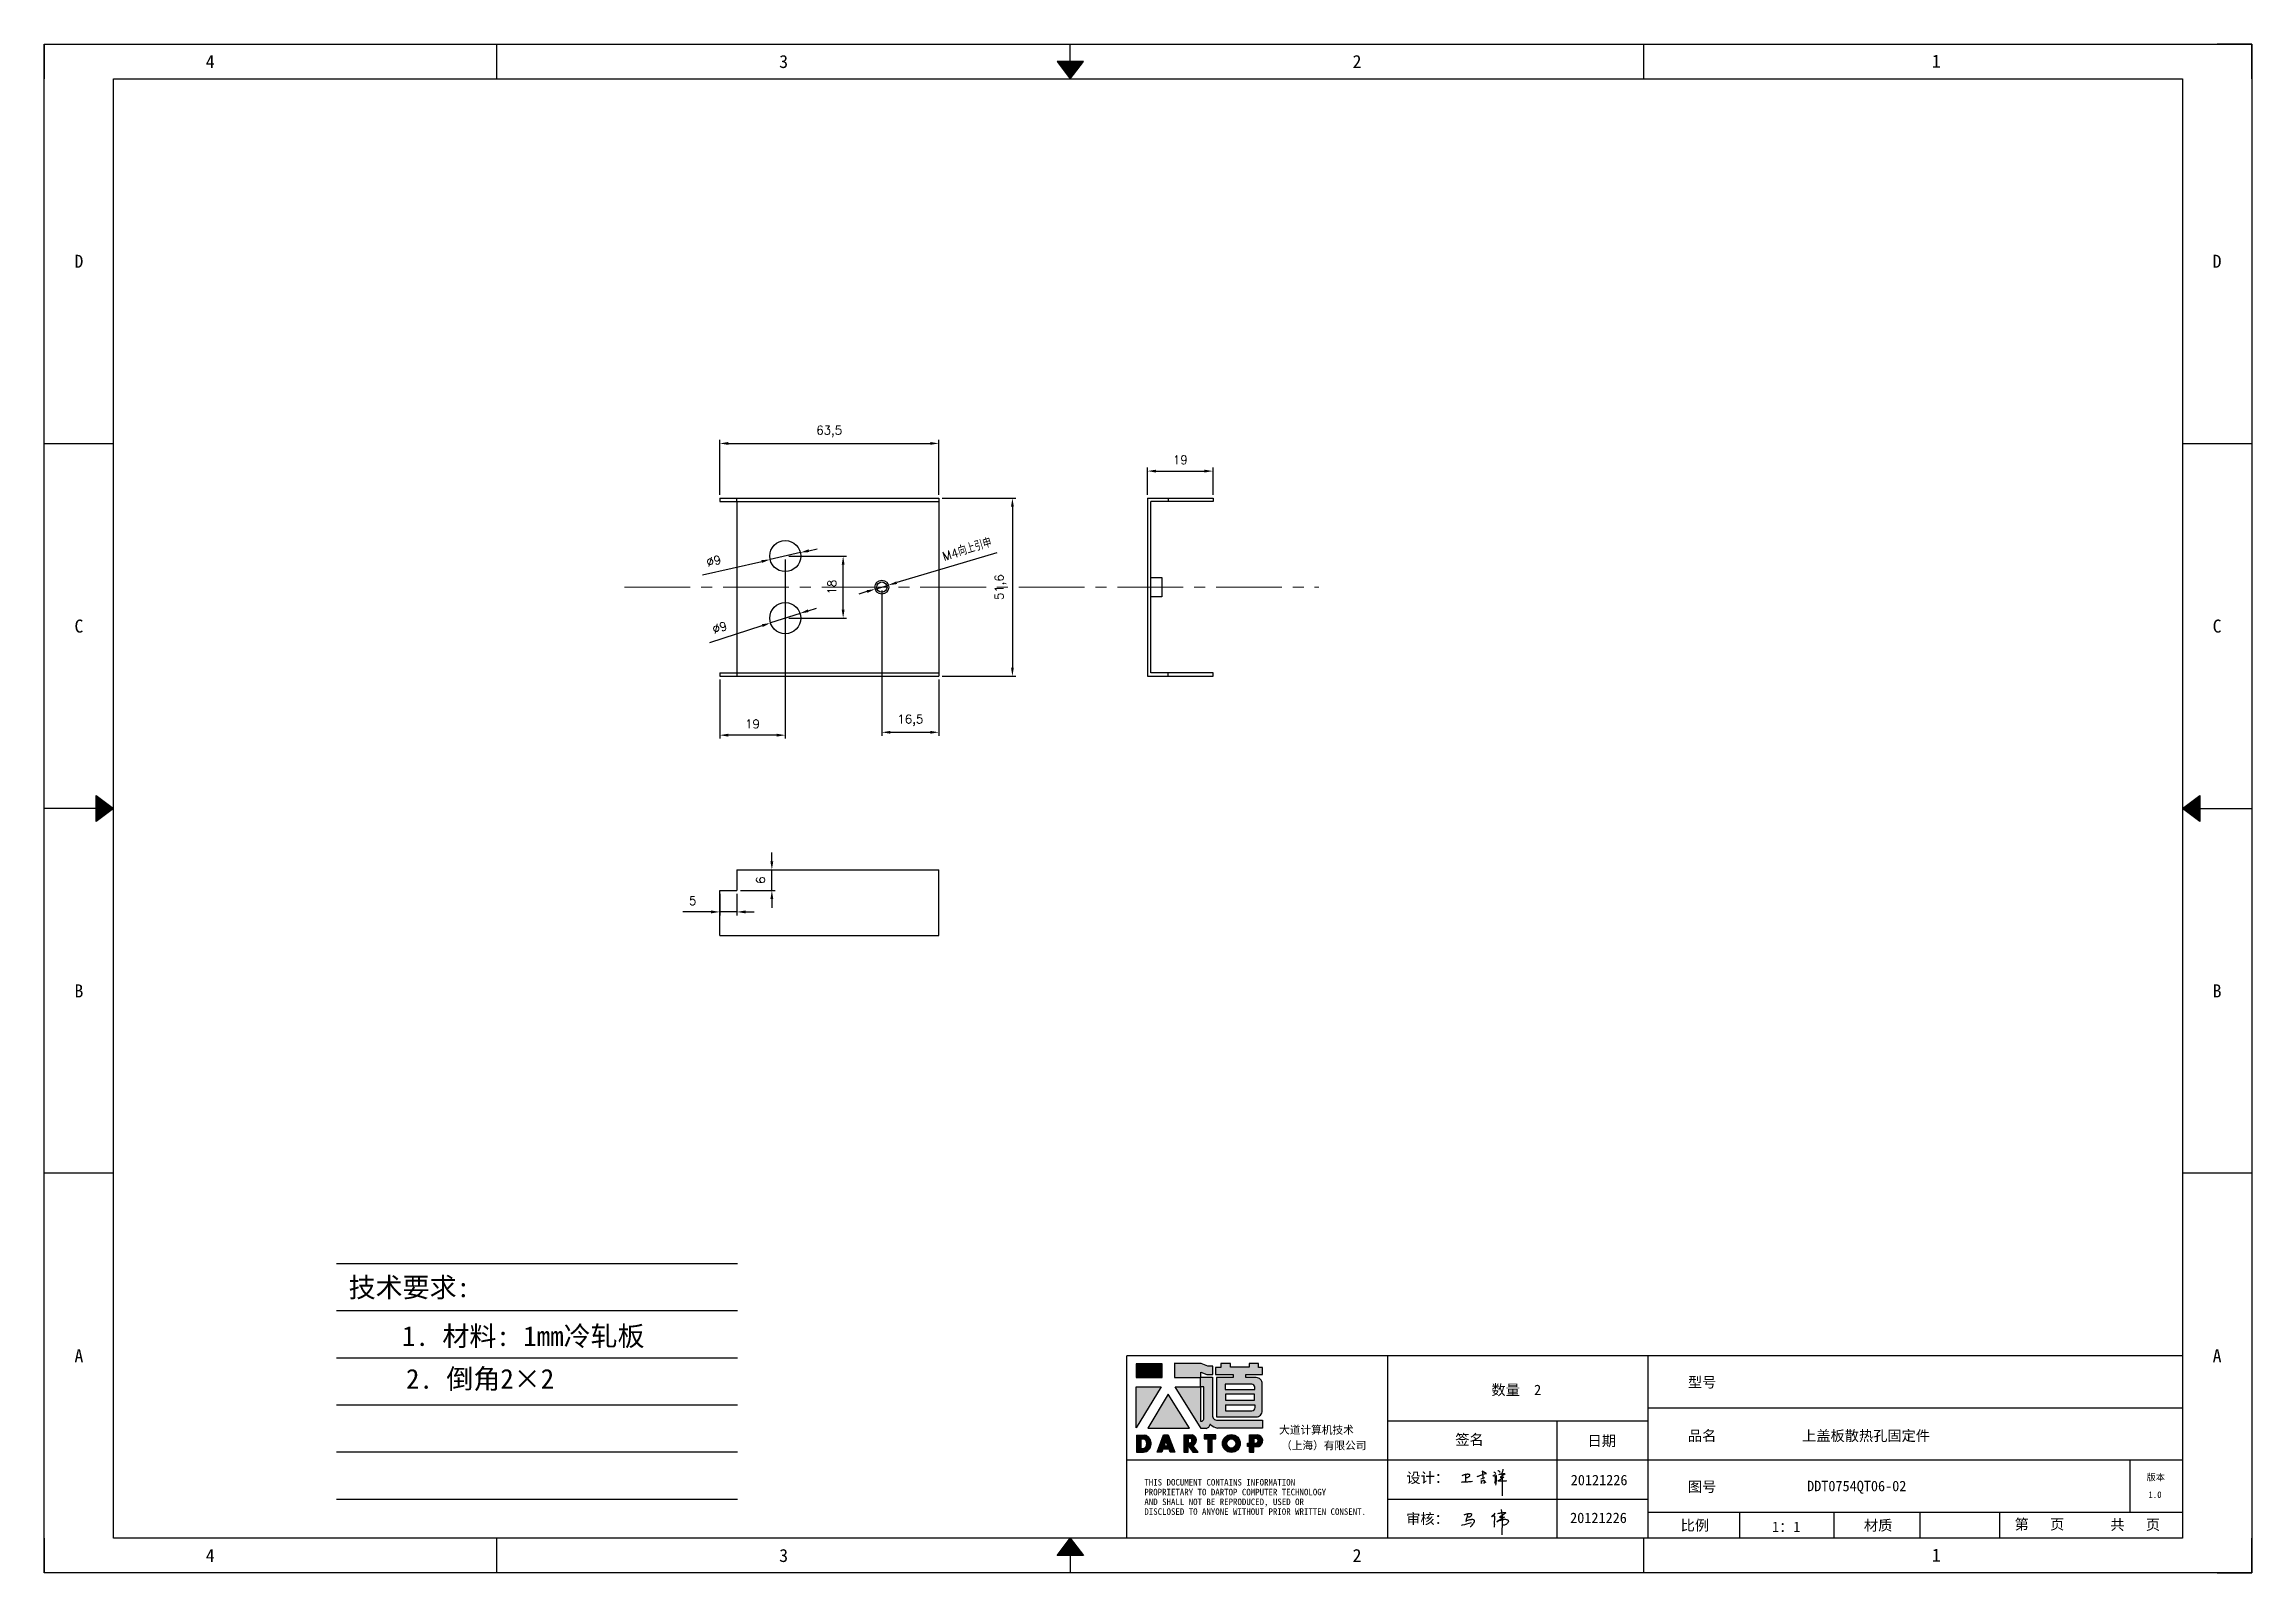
# Model space of a CAD drawing. Header units: millimetres. Extents: x 120943 to 145233, y 4425 to 40233.
# Drawn here: x 129604 to 130243, y 13115 to 13559 of the extents above; entities that cross this region are included whole.
import ezdxf
from ezdxf.enums import TextEntityAlignment as Align

# ---------------------------------------------------------------- set-up
doc = ezdxf.new("R2010")
doc.units = ezdxf.units.MM
for name, pattern in [('CENTER2', [28.575, 19.05, -3.175, 3.175, -3.175]), ('DOT', [0.25, 0, -0.25]), ('HIDDEN2', [4.7625, 3.175, -1.5875])]:
    doc.linetypes.add(name, pattern=pattern)
for name, color, linetype in [('4', 7, 'Continuous'), ('hidden', 3, 'HIDDEN2'), ('print', 30, 'Continuous')]:
    doc.layers.add(name, color=color, linetype=linetype)
doc.layers.add('cen', color=1, linetype='CENTER2', lineweight=9)
doc.layers.add('dim', color=2, linetype='Continuous', lineweight=9)
doc.styles.add('Dartop', font='SIMFANG.TTF')
doc.styles.add('HZ', font='SimSun.ttf')
doc.styles.add('hzHT', font='SIMHEI.TTF')
doc.styles.get("Standard").update_dxf_attribs({"font": 'txt', "bigfont": 'gbcbig.shx'})
doc.dimstyles.new('0.5small', dxfattribs={"dimtxt": 2.5, "dimasz": 2.5, "dimexe": 1, "dimexo": 1, "dimgap": 2, "dimtad": 1, "dimtxsty": 'Standard', "dimcen": 2.5, "dimadec": 0, "dimazin": 0, "dimtfac": 1, "dimtmove": 0, "dimatfit": 3, "dimfxl": 1, "dimarcsym": 0})

msp = doc.modelspace()

# ---------------------------------------------------------------- texts
at = {"color": 0}
for s, height, style, p in [('4', 3.777, 'Dartop', (129651.646, 13553.597)), ('3', 3.777, 'Dartop', (129817.834, 13553.597)), ('2', 3.777, 'Dartop', (129984.023, 13553.597)), ('1', 3.777, 'Dartop', (130151.932, 13553.717)), ('D', 3.777, 'Dartop', (129613.584, 13495.683)), ('D', 3.777, 'Dartop', (130233.305, 13495.683)), ('C', 3.777, 'Dartop', (129613.584, 13389.927)), ('C', 3.777, 'Dartop', (130233.305, 13389.927)), ('B', 3.777, 'Dartop', (129613.584, 13284.171)), ('B', 3.777, 'Dartop', (130233.305, 13284.171)), ('A', 3.777, 'Dartop', (129613.584, 13178.415)), ('A', 3.777, 'Dartop', (130233.305, 13178.415)), ('数量  2', 3.0216, 'hzHT', (130030.199, 13168.51)), ('型号', 3.0216, 'hzHT', (130084.052, 13170.729)), ('签名', 3.0216, 'hzHT', (130016.626, 13154.11)), ('日期', 3.0216, 'hzHT', (130054.967, 13153.738)), ('品名', 3.0216, 'hzHT', (130084.052, 13155.217)), ('上盖板散热孔固定件', 3.0216, 'hzHT', (130131.56, 13155.217)), ('20121226', 3.0216, 'hzHT', (130054.191, 13142.378)), ('版本', 1.8885, 'hzHT', (130215.533, 13143.185)), ('图号', 3.0216, 'hzHT', (130084.052, 13140.448)), ('DDT0754QT06-02', 3.0216, 'hzHT', (130128.861, 13140.645)), ('1.0', 1.8885, 'Dartop', (130215.306, 13138.138)), ('20121226', 3.0216, 'hzHT', (130054.011, 13131.415)), ('比例', 3.0216, 'hzHT', (130081.946, 13129.235)), ('1：1', 3.0216, 'hzHT', (130108.436, 13128.808)), ('材质', 3.0216, 'hzHT', (130135.07, 13129.235)), ('第   页', 3.0216, 'hzHT', (130181.812, 13129.548)), ('共   页', 3.0216, 'hzHT', (130209.568, 13129.438)), ('4', 3.777, 'Dartop', (129651.646, 13120.5)), ('3', 3.777, 'Dartop', (129817.834, 13120.5)), ('2', 3.777, 'Dartop', (129984.023, 13120.5)), ('1', 3.777, 'Dartop', (130151.932, 13120.62))]:
    msp.add_text(s, height=height, dxfattribs=dict(at, style=style)).set_placement(p, align=Align.MIDDLE_CENTER)
at = {"style": 'HZ'}
for s, p in [('技术要求:', (129709.358, 13198.234)), ('      1. 材料: 1mm冷轧板       ', (129744.325, 13184.113)), ('2. 倒角2×2         ', (129747.404, 13171.707))]:
    msp.add_text(s, height=5.733, dxfattribs=at).set_placement(p, align=Align.MIDDLE_CENTER)
at = {"color": 0, "style": 'hzHT'}
for s, height, p in [('设计：', 3.0216, (129998.322, 13141.521)), ('AND SHALL NOT BE REPRODUCED, USED OR', 1.8885, (129922.394, 13135.111)), ('THIS DOCUMENT CONTAINS INFORMATION', 1.8885, (129922.394, 13140.777)), ('PROPRIETARY TO DARTOP COMPUTER TECHNOLOGY', 1.8885, (129922.394, 13137.944)), ('DISCLOSED TO ANYONE WITHOUT PRIOR WRITTEN CONSENT.', 1.8885, (129922.394, 13132.279)), ('审核：', 3.0216, (129998.277, 13129.622))]:
    msp.add_text(s, height=height, dxfattribs=at).set_placement(p)
at = {"layer": '4', "color": 0, "style": 'hzHT'}
for s, p in [('大道计算机技术', (129961.453, 13155.777)), ('（上海）有限公司', (129962.024, 13151.26))]:
    msp.add_text(s, height=2.2662, dxfattribs=at).set_placement(p)

# ---------------------------------------------------------------- blocks, each defined once
blk = doc.blocks.new('*U507')
at = {"color": 254, "linetype": 'Continuous', "extrusion": (0, 0, -1)}
for points in [[(-17, 0.333), (-16.812, 0.25), (-17, 0.5)], [(-17, 0.333), (-17.188, 0.25), (-16.812, 0.25)], [(-17, 0.333), (-17, 0.5), (-17.188, 0.25)]]:
    blk.add_solid(points, dxfattribs=at)
blk = doc.blocks.new('*U506')
at = {"color": 254, "linetype": 'Continuous', "extrusion": (0, 0, -1)}
for points in [[(-33.167, 11), (-33, 11), (-33.25, 11.188)], [(-33.167, 11), (-33.25, 11.188), (-33.25, 10.812)], [(-33.167, 11), (-33.25, 10.812), (-33, 11)]]:
    blk.add_solid(points, dxfattribs=at)
blk = doc.blocks.new('*U508')
at = {"color": 254, "linetype": 'Continuous'}
for points in [[(17, 21.667), (17.188, 21.75), (16.812, 21.75)], [(17, 21.667), (16.812, 21.75), (17, 21.5)], [(17, 21.667), (17, 21.5), (17.188, 21.75)]]:
    blk.add_solid(points, dxfattribs=at)
blk = doc.blocks.new('*U505')
at = {"color": 254, "linetype": 'Continuous', "extrusion": (0, 0, -1)}
for points in [[(-0.833, 11), (-0.75, 10.812), (-0.75, 11.188)], [(-0.833, 11), (-0.75, 11.188), (-1, 11)], [(-0.833, 11), (-1, 11), (-0.75, 10.812)]]:
    blk.add_solid(points, dxfattribs=at)
blk = doc.blocks.new('dadao')
for p, q in [((48, 19.2), (44.9, 10.4)), ((44.9, 10.4), (51.2, 10.4)), ((51.2, 10.4), (48, 19.2))]:
    blk.add_line(p, q)
for points in [[(41.8, 121.6), (41.8, 143.7), (-0.4, 143.7), (-0.4, 121.6), (41.8, 121.6)], [(104.8, 122), (104.8, 130.3), (114.1, 126.3), (124.2, 126.3), (124.2, 139.6), (115.9, 139.6), (105.1, 143.9), (61.5, 143.9)], [(61.7, 144), (61.7, 121.3), (103.9, 121.3)], [(113.4, 38.7), (105.1, 38.7), (63, 106.5), (103.9, 106.5), (103.9, 120.9), (103.9, 121.3)], [(109.7, 53.6), (109.7, 106.2), (104.3, 106.2), (104.3, 50.4), (106.6, 50.4)], [(144.6, 94.4), (144.6, 84.8), (192, 84.8), (192, 94.1), (144.9, 94.1)], [(120.2, 45), (119.5, 45), (119.5, 44.6)], [(0, 28), (0, 0), (11.8, 0)], [(0.1, 28), (14, 28)], [(7.1, 21.8), (7.1, 6.1), (12, 6.1)], [(7.1, 21.8), (11.4, 21.8)], [(76.8, 28.2), (76.8, 0), (84.1, 0), (84.1, 11.1), (91.6, -0.1), (100.3, -0.1), (91.7, 11.1)], [(76.8, 28.2), (90.6, 28.2)], [(84, 22.7), (84, 15.3), (87.2, 15.3)], [(84, 22.7), (87.3, 22.7)], [(183.7, 0), (183.7, 9.6), (180.6, 9.6), (180.6, 14.9), (183.8, 14.9), (183.8, 28.1), (196.1, 28.1), (196.5, 28.1)], [(183.7, 0), (190.9, 0), (190.9, 9.6), (198.8, 9.6)], [(194.9, 22.3), (190.8, 22.3), (190.8, 15), (194.4, 15)]]:
    blk.add_lwpolyline(points)
blk.add_lwpolyline([(137.1, 144.2), (137.1, 137.9), (128.3, 137.9), (128.3, 126.5), (157.3, 126.5), (157.3, 121.5), (130.3, 121.5), (130.3, 57.5), (194.4, 57.5, 0.414214), (204.4, 67.5), (204.4, 111.3, 0.414214), (194.4, 121.3), (177.5, 121.3), (177.5, 126.3), (204.7, 126.3), (204.7, 137.7), (198.2, 137.7), (198.2, 143.9), (183.3, 143.9), (183.3, 138), (153, 138), (153, 144.2), (137.1, 144.2)], format="xyb", close=True)
for points in [[(104.8, 122), (123.4, 122), (123.4, 60, 0.414214), (131.4, 52), (204.8, 52), (204.8, 39.1), (131.7, 39.1)], [(144.3, 110.8), (144.3, 101.8), (192.3, 101.8), (192.3, 105.5, 0.414214), (187.3, 110.5), (144.3, 110.5)], [(144.6, 77), (144.6, 67.5), (187.6, 67.5, 0.414214), (192.6, 72.5), (192.6, 76.4), (144.6, 76.4)]]:
    blk.add_lwpolyline(points, format="xyb")
for points in [[(-0.3, 106.2), (40.4, 106.2), (-0.3, 39.7), (-0.3, 106.2)], [(51.7, 94.1), (18.4, 39.3), (86.2, 39.3)], [(43.8, 28.2), (51.8, 28.2), (62.6, -0.1), (55, -0.1), (53.2, 5), (42.9, 5), (41.1, 0), (33.6, 0)], [(110, 28.1), (110, 21.9), (116, 21.9), (116, -0.1), (123.2, -0.1), (123.2, 22), (129.2, 22), (129.2, 28.1), (110, 28.1)]]:
    blk.add_lwpolyline(points, close=True)
for radius in [14.5, 7.44]:
    blk.add_circle((154.2, 14.2), radius)
for centre, radius, start, end in [((99.2, 60.7), 12.6, 305.6399, 325.969), ((111.6, 46.7), 8.19, 282.9811, 347.6627), ((136, 61.7), 22.9, 226.7358, 259.3209), ((8.5, 13.9), 8.49, 294.2143, 69.7177), ((9.6, 14.2), 14.4, 278.6604, 72.3203), ((86.4, 19), 3.8, 282.527, 76.7196), ((88.6, 19.4), 8.95, 290.6073, 77.2124), ((193.7, 18.7), 3.8, 280.9891, 72.5513), ((195.7, 18.6), 9.51, 288.8959, 85.2442)]:
    blk.add_arc(centre, radius, start, end)
blk = doc.blocks.new('h')
for p, q in [((20768.1, -2360.9), (20773, -2359.1)), ((20769.5, -2366.9), (20769.8, -2370.6)), ((20769.8, -2370.6), (20770.9, -2378)), ((20770.9, -2378), (20771.5, -2370.6)), ((20772.4, -2369.3), (20774.9, -2367.8)), ((20773, -2359.1), (20784.1, -2355.2)), ((20773.3, -2331.8), (20775.3, -2338.7)), ((20789.1, -2340.9), (20773.5, -2331.9)), ((20775.3, -2338.7), (20775.6, -2351.2)), ((20775.6, -2351.2), (20775.5, -2357.3)), ((20782.2, -2369.2), (20780, -2377.1)), ((20780, -2377.1), (20788.3, -2371.3)), ((20780.1, -2366.4), (20780.8, -2366.4)), ((20781.9, -2367.4), (20782.2, -2369.2)), ((20845.7, -2343.5), (20848.4, -2353)), ((20848.9, -2370.3), (20847.9, -2424)), ((20848.4, -2353), (20848.9, -2370.3))]:
    blk.add_line(p, q)
for points in [[(20696.6, -2372.4, 0.002073), (20710.6, -2371.9, 0.016137), (20719.6, -2371.3, 0.008314), (20736.9, -2369.3)], [(20699.1, -2348.2, -0.029745), (20704.6, -2345.4, -0.046842), (20708.4, -2344.2, -0.00919), (20714.3, -2343, -0.018517), (20717.2, -2342.5, -0.037841), (20720.3, -2342.4, -0.039541), (20723.2, -2342.8, -0.149785), (20726, -2344.3, -0.204935), (20726.9, -2346.6, -0.074872), (20726.5, -2348.3, -0.061615), (20725.6, -2350.3, -0.034204), (20723.8, -2352.6, -0.045776), (20722.3, -2354.1, -0.054985), (20720.4, -2355.3, -0.036348), (20717.3, -2356.5, -0.067752), (20715.7, -2356.8, -0.043553), (20713.2, -2356.7)], [(20755, -2351.9, -0.024077), (20759.9, -2350.1, -0.013147), (20768.7, -2346.5, -0.00522), (20775.4, -2344.1, -0.018517), (20777.3, -2343.4, -0.008274), (20786.3, -2341, -0.039541), (20788.3, -2340.8, -0.079216), (20789.4, -2341, -0.204935)], [(20813.5, -2350.1, 0.007348), (20815.9, -2348.7, 0.008421), (20818, -2347.3, 0.009459), (20819.7, -2346.2, -0.016325), (20820.7, -2345.5, -0.173771), (20821.8, -2345.3, -0.085159), (20823.9, -2346, -0.125883), (20826, -2347.9, -0.160659), (20826.6, -2350.1, -0.010447), (20826.5, -2352.3, -0.008247), (20826.2, -2355.1, -0.002698), (20825.3, -2374, 0.001562), (20823.9, -2383.7, 0.016137)], [(20816.8, -2335, -0.053561), (20819.6, -2336.1, -0.075272), (20821.3, -2337.3, -0.005295), (20822.5, -2338.5, -0.009337), (20823.1, -2339.1, -0.026146), (20823.7, -2339.8, -0.016644), (20824.5, -2340.9)], [(20832.1, -2329.2, -0.053561), (20834.9, -2330.3, -0.075272), (20836.7, -2331.5, -0.005295), (20837.8, -2332.6, -0.009337), (20838.5, -2333.3, -0.026146), (20839, -2334, -0.016644), (20839.8, -2335.1)], [(20836, -2343.7, -0.02797), (20842.1, -2342.6, -0.048868), (20845.6, -2342.2, -0.00919), (20851.1, -2341.4, -0.018517), (20853.9, -2341.1, -0.037841), (20856.7, -2341.2, -0.039541), (20859.4, -2341.6, -0.018282), (20840.6, -2354.7, -0.000937)], [(20847.6, -2340.2, 0.021784), (20849.6, -2335.9, 0.028296), (20850.8, -2332.4, 0.008136), (20851.9, -2328.2, 0.028913), (20852.2, -2327, 0.08193), (20852.1, -2325.9, 0.075058), (20851.7, -2324.7, 0.275043)]]:
    blk.add_lwpolyline(points, format="xyb")
for points in [[(20711.3, -2343.5), (20711.3, -2343.5), (20711.5, -2355.8), (20710.7, -2368), (20710.6, -2371.9)], [(20821.5, -2350.6), (20822.4, -2359.2), (20822.2, -2364.9), (20821.7, -2369), (20821.3, -2376.3), (20823.6, -2368.5), (20827.2, -2366.3), (20829.5, -2366.3)], [(20840.6, -2354.7), (20850, -2354.7), (20855, -2354.3), (20845.9, -2361.1), (20840.5, -2364), (20833, -2367.5), (20863.2, -2367.4), (20865.9, -2367.3)]]:
    blk.add_lwpolyline(points)
for centre, radius, start, end in [((20773.7, -2371.2), 2.3, 121.9907, 163.60158), ((20787.5, -2406), 40.3, 100.61827, 108.24823), ((20780.8, -2367.6), 1.15, 9.4675, 90)]:
    blk.add_arc(centre, radius, start, end)
blk = doc.blocks.new('*D512')
at = {"layer": 'Defpoints', "color": 0}
for p in [(129844.39, 13400.65), (129848.23, 13401.8)]:
    blk.add_point(p, dxfattribs=at)
at = {"layer": 'dim', "color": 0, "lineweight": -2}
for p, q in [((129879.59, 13411.2), (129850.62, 13402.52)), ((129842, 13399.93), (129839.61, 13399.21)), ((129844.39, 13400.65), (129848.23, 13401.8))]:
    blk.add_line(p, q, dxfattribs=at)
at = {"layer": 'dim', "color": 0}
for points in [[(129841.88, 13400.33), (129842.12, 13399.53), (129844.39, 13400.65)], [(129850.5, 13402.92), (129850.74, 13402.12), (129848.23, 13401.8)]]:
    blk.add_solid(points, dxfattribs=at)
at = {"layer": 'dim', "color": 0, "insert": (129871.01, 13412.1), "char_height": 2.5, "attachment_point": 5, "rotation": 16.69411}
blk.add_mtext('M4向上引申', dxfattribs=at)
blk = doc.blocks.new('*D513')
at = {"layer": 'Defpoints', "color": 0}
for p in [(129862.81, 13442.88), (129799.31, 13427.02), (129862.81, 13427.02)]:
    blk.add_point(p, dxfattribs=at)
at = {"layer": 'dim', "color": 0, "lineweight": -2}
for p, q in [((129799.31, 13428.02), (129799.31, 13443.88)), ((129862.81, 13428.02), (129862.81, 13443.88)), ((129801.81, 13442.88), (129860.31, 13442.88))]:
    blk.add_line(p, q, dxfattribs=at)
at = {"layer": 'dim', "color": 0}
for points in [[(129801.81, 13443.3), (129801.81, 13442.46), (129799.31, 13442.88)], [(129860.31, 13443.3), (129860.31, 13442.46), (129862.81, 13442.88)]]:
    blk.add_solid(points, dxfattribs=at)
at = {"layer": 'dim', "color": 0, "insert": (129831.06, 13446.34), "char_height": 2.5, "attachment_point": 5}
blk.add_mtext('63,5', dxfattribs=at)
blk = doc.blocks.new('*D514')
at = {"layer": 'Defpoints', "color": 0}
for p in [(129862.81, 13427.02), (129862.81, 13375.42), (129884.15, 13375.42)]:
    blk.add_point(p, dxfattribs=at)
at = {"layer": 'dim', "color": 0, "lineweight": -2}
for p, q in [((129863.81, 13427.02), (129885.15, 13427.02)), ((129884.15, 13424.52), (129884.15, 13377.92)), ((129863.81, 13375.42), (129885.15, 13375.42))]:
    blk.add_line(p, q, dxfattribs=at)
at = {"layer": 'dim', "color": 0}
for points in [[(129883.74, 13424.52), (129884.57, 13424.52), (129884.15, 13427.02)], [(129883.74, 13377.92), (129884.57, 13377.92), (129884.15, 13375.42)]]:
    blk.add_solid(points, dxfattribs=at)
at = {"layer": 'dim', "color": 0, "insert": (129880.69, 13401.22), "char_height": 2.5, "attachment_point": 5, "rotation": 90}
blk.add_mtext('51,6', dxfattribs=at)
blk = doc.blocks.new('*D515')
at = {"layer": 'Defpoints', "color": 0}
for p in [(129942.29, 13434.86), (129923.29, 13427.02), (129942.29, 13427.02)]:
    blk.add_point(p, dxfattribs=at)
at = {"layer": 'dim', "color": 0, "lineweight": -2}
for p, q in [((129923.29, 13428.02), (129923.29, 13435.86)), ((129925.79, 13434.86), (129939.79, 13434.86)), ((129942.29, 13428.02), (129942.29, 13435.86))]:
    blk.add_line(p, q, dxfattribs=at)
at = {"layer": 'dim', "color": 0}
for points in [[(129925.79, 13435.27), (129925.79, 13434.44), (129923.29, 13434.86)], [(129939.79, 13435.27), (129939.79, 13434.44), (129942.29, 13434.86)]]:
    blk.add_solid(points, dxfattribs=at)
at = {"layer": 'dim', "color": 0, "insert": (129932.79, 13438.11), "char_height": 2.5, "attachment_point": 5}
blk.add_mtext('19', dxfattribs=at)
blk = doc.blocks.new('*D516')
at = {"layer": 'Defpoints', "color": 0}
for p in [(129804.31, 13319.27), (129814.42, 13319.27), (129804.31, 13313.27)]:
    blk.add_point(p, dxfattribs=at)
at = {"layer": 'dim', "color": 0, "lineweight": -2}
for p, q in [((129814.42, 13321.77), (129814.42, 13324.27)), ((129805.31, 13319.27), (129815.42, 13319.27)), ((129814.42, 13313.27), (129814.42, 13319.27)), ((129805.31, 13313.27), (129815.42, 13313.27)), ((129814.42, 13310.77), (129814.42, 13308.27))]:
    blk.add_line(p, q, dxfattribs=at)
at = {"layer": 'dim', "color": 0}
for points in [[(129814, 13321.77), (129814.84, 13321.77), (129814.42, 13319.27)], [(129814, 13310.77), (129814.84, 13310.77), (129814.42, 13313.27)]]:
    blk.add_solid(points, dxfattribs=at)
at = {"layer": 'dim', "color": 0, "insert": (129811.17, 13316.27), "char_height": 2.5, "attachment_point": 5, "rotation": 90}
blk.add_mtext('6', dxfattribs=at)
blk = doc.blocks.new('*D517')
at = {"layer": 'Defpoints', "color": 0}
for p in [(129799.31, 13313.27), (129804.31, 13313.27), (129799.31, 13307.07)]:
    blk.add_point(p, dxfattribs=at)
at = {"layer": 'dim', "color": 0, "lineweight": -2}
for p, q in [((129799.31, 13312.27), (129799.31, 13306.07)), ((129804.31, 13312.27), (129804.31, 13306.07)), ((129796.81, 13307.07), (129788.64, 13307.07)), ((129804.31, 13307.07), (129799.31, 13307.07)), ((129806.81, 13307.07), (129809.31, 13307.07))]:
    blk.add_line(p, q, dxfattribs=at)
at = {"layer": 'dim', "color": 0}
for points in [[(129796.81, 13307.49), (129796.81, 13306.65), (129799.31, 13307.07)], [(129806.81, 13307.49), (129806.81, 13306.65), (129804.31, 13307.07)]]:
    blk.add_solid(points, dxfattribs=at)
at = {"layer": 'dim', "color": 0, "insert": (129791.48, 13310.32), "char_height": 2.5, "attachment_point": 5}
blk.add_mtext('5', dxfattribs=at)
blk = doc.blocks.new('*D518')
at = {"layer": 'Defpoints', "color": 0}
for p in [(129818.31, 13410.22), (129799.31, 13375.42), (129799.31, 13358.31)]:
    blk.add_point(p, dxfattribs=at)
at = {"layer": 'dim', "color": 0, "lineweight": -2}
for p, q in [((129818.31, 13409.22), (129818.31, 13357.31)), ((129799.31, 13374.42), (129799.31, 13357.31)), ((129815.81, 13358.31), (129801.81, 13358.31))]:
    blk.add_line(p, q, dxfattribs=at)
at = {"layer": 'dim', "color": 0}
for points in [[(129801.81, 13358.72), (129801.81, 13357.89), (129799.31, 13358.31)], [(129815.81, 13358.72), (129815.81, 13357.89), (129818.31, 13358.31)]]:
    blk.add_solid(points, dxfattribs=at)
at = {"layer": 'dim', "color": 0, "insert": (129808.81, 13361.56), "char_height": 2.5, "attachment_point": 5}
blk.add_mtext('19', dxfattribs=at)
blk = doc.blocks.new('*D519')
at = {"layer": 'Defpoints', "color": 0}
for p in [(129846.31, 13401.22), (129862.81, 13375.42), (129862.81, 13359.14)]:
    blk.add_point(p, dxfattribs=at)
at = {"layer": 'dim', "color": 0, "lineweight": -2}
for p, q in [((129846.31, 13400.22), (129846.31, 13358.14)), ((129862.81, 13374.42), (129862.81, 13358.14)), ((129848.81, 13359.14), (129860.31, 13359.14))]:
    blk.add_line(p, q, dxfattribs=at)
at = {"layer": 'dim', "color": 0}
for points in [[(129848.81, 13359.55), (129848.81, 13358.72), (129846.31, 13359.14)], [(129860.31, 13359.55), (129860.31, 13358.72), (129862.81, 13359.14)]]:
    blk.add_solid(points, dxfattribs=at)
at = {"layer": 'dim', "color": 0, "insert": (129854.56, 13362.6), "char_height": 2.5, "attachment_point": 5}
blk.add_mtext('16,5', dxfattribs=at)
blk = doc.blocks.new('*D520')
at = {"layer": 'Defpoints', "color": 0}
for p in [(129813.92, 13409.22), (129822.7, 13411.23)]:
    blk.add_point(p, dxfattribs=at)
at = {"layer": 'dim', "color": 0, "lineweight": -2}
for p, q in [((129825.13, 13411.79), (129827.57, 13412.34)), ((129794.34, 13404.74), (129811.49, 13408.66)), ((129822.7, 13411.23), (129813.92, 13409.22))]:
    blk.add_line(p, q, dxfattribs=at)
at = {"layer": 'dim', "color": 0}
for points in [[(129825.04, 13412.19), (129825.23, 13411.38), (129822.7, 13411.23)], [(129811.39, 13409.07), (129811.58, 13408.26), (129813.92, 13409.22)]]:
    blk.add_solid(points, dxfattribs=at)
at = {"layer": 'dim', "color": 0, "insert": (129797.59, 13408.82), "char_height": 2.5, "attachment_point": 5, "rotation": 12.88364}
blk.add_mtext('∅9', dxfattribs=at)
blk = doc.blocks.new('*D521')
at = {"layer": 'Defpoints', "color": 0}
for p in [(129822.59, 13393.61), (129814.03, 13390.84)]:
    blk.add_point(p, dxfattribs=at)
at = {"layer": 'dim', "color": 0, "lineweight": -2}
for p, q in [((129822.59, 13393.61), (129814.03, 13390.84)), ((129824.97, 13394.38), (129827.35, 13395.15)), ((129796.44, 13385.13), (129811.65, 13390.06))]:
    blk.add_line(p, q, dxfattribs=at)
at = {"layer": 'dim', "color": 0}
for points in [[(129824.84, 13394.78), (129825.1, 13393.99), (129822.59, 13393.61)], [(129811.52, 13390.46), (129811.78, 13389.67), (129814.03, 13390.84)]]:
    blk.add_solid(points, dxfattribs=at)
at = {"layer": 'dim', "color": 0, "insert": (129799.32, 13389.48), "char_height": 2.5, "attachment_point": 5, "rotation": 17.96825}
blk.add_mtext('∅9', dxfattribs=at)
blk = doc.blocks.new('*D522')
at = {"layer": 'Defpoints', "color": 0}
for p in [(129818.31, 13410.22), (129835.09, 13410.22), (129818.31, 13392.22)]:
    blk.add_point(p, dxfattribs=at)
at = {"layer": 'dim', "color": 0, "lineweight": -2}
for p, q in [((129819.31, 13410.22), (129836.09, 13410.22)), ((129835.09, 13394.72), (129835.09, 13407.72)), ((129819.31, 13392.22), (129836.09, 13392.22))]:
    blk.add_line(p, q, dxfattribs=at)
at = {"layer": 'dim', "color": 0}
for points in [[(129834.67, 13407.72), (129835.5, 13407.72), (129835.09, 13410.22)], [(129834.67, 13394.72), (129835.5, 13394.72), (129835.09, 13392.22)]]:
    blk.add_solid(points, dxfattribs=at)
at = {"layer": 'dim', "color": 0, "insert": (129831.84, 13401.22), "char_height": 2.5, "attachment_point": 5, "rotation": 90}
blk.add_mtext('18', dxfattribs=at)

# ---------------------------------------------------------------- dimensions: what is measured, and where the dimension line sits
at = {"layer": 'dim'}
for base, p1, p2, picture, middle in [((129862.81, 13442.88), (129799.31, 13427.024), (129862.81, 13427.024), '*D513', (129831.06, 13446.339)), ((129942.289, 13434.856), (129923.289, 13427.024), (129942.289, 13427.024), '*D515', (129932.789, 13438.106)), ((129799.31, 13358.308), (129818.31, 13410.224), (129799.31, 13375.424), '*D518', (129808.81, 13361.558)), ((129862.81, 13359.137), (129846.31, 13401.224), (129862.81, 13375.424), '*D519', (129854.56, 13362.596)), ((129799.31, 13307.071), (129804.31, 13313.267), (129799.31, 13313.267), '*D517', (129791.477, 13310.321))]:
    dim = msp.add_linear_dim(base=base, p1=p1, p2=p2, dimstyle='0.5small', override={"dimpost": '\\X'}, dxfattribs=at)
    dim.commit()
    dim.dimension.update_dxf_attribs({"geometry": picture, "text_midpoint": middle})
for base, p1, p2, picture, middle in [((129884.153, 13375.424), (129862.81, 13427.024), (129862.81, 13375.424), '*D514', (129880.695, 13401.224)), ((129835.087, 13410.224), (129818.31, 13392.224), (129818.31, 13410.224), '*D522', (129831.837, 13401.224)), ((129814.42, 13319.267), (129804.31, 13313.267), (129804.31, 13319.267), '*D516', (129811.17, 13316.267))]:
    dim = msp.add_linear_dim(base=base, p1=p1, p2=p2, angle=90, dimstyle='0.5small', override={"dimpost": '\\X'}, dxfattribs=at)
    dim.commit()
    dim.dimension.update_dxf_attribs({"geometry": picture, "text_midpoint": middle})
for p1, p2, picture, middle in [((129822.697, 13411.228), (129813.923, 13409.221), '*D520', (129798.317, 13405.651)), ((129822.591, 13393.613), (129814.029, 13390.836), '*D521', (129800.325, 13386.392))]:
    dim = msp.add_diameter_dim_2p(p1=p1, p2=p2, dimstyle='0.5small', override={"dimpost": '\\X'}, dxfattribs=at)
    dim.commit()
    dim.dimension.update_dxf_attribs({"geometry": picture, "text_midpoint": middle, "dimtype": 163})
dim = msp.add_diameter_dim_2p(p1=(129844.394, 13400.65), p2=(129848.226, 13401.799), text='M4向上引申', dimstyle='0.5small', override={"dimpost": '\\X'}, dxfattribs=at)
dim.commit()
dim.dimension.update_dxf_attribs({"geometry": '*D512', "text_midpoint": (129871.961, 13408.917), "dimtype": 163})

# ---------------------------------------------------------------- hatches: boundary and pattern name
for points in [[(129927.536, 13176.076), (129920.002, 13176.076), (129920.002, 13172.139), (129927.536, 13172.139)], [(129927.293, 13169.385), (129920.022, 13169.385), (129920.022, 13157.514)], [(129929.309, 13167.231), (129923.365, 13157.435), (129935.468, 13157.435)], [(129943.153, 13155.43), (129939.713, 13155.43), (129939.713, 13154.339), (129940.787, 13154.339), (129940.787, 13150.407), (129942.072, 13150.407), (129942.072, 13154.342), (129943.153, 13154.342)]]:
    msp.add_hatch(color=0).paths.add_polyline_path(points)
h = msp.add_hatch(color=0)
h.paths.add_polyline_path([(129938.794, 13173.683), (129940.457, 13172.965), (129942.255, 13172.965), (129942.255, 13175.344), (129940.772, 13175.344), (129938.839, 13176.107), (129931.096, 13176.107), (129931.096, 13172.084), (129938.63, 13172.084), (129938.63, 13172.002), (129938.63, 13169.431), (129931.324, 13169.431), (129938.839, 13157.337), (129940.327, 13157.337, 0.2793748), (129941.413, 13158.393), (129941.413, 13158.449), (129941.545, 13158.449, 0.1431454), (129943.593, 13157.406), (129956.652, 13157.406), (129956.652, 13159.7), (129943.538, 13159.7, -0.4142136), (129942.109, 13161.128), (129942.109, 13172.211), (129938.794, 13172.211)])
h.paths.add_polyline_path([(129938.706, 13169.379), (129939.664, 13169.379), (129939.664, 13159.992, -0.0889357), (129939.109, 13159.422), (129938.703, 13159.422)], flags=16)
h = msp.add_hatch(color=0)
h.paths.add_polyline_path([(129956.629, 13175.011), (129955.467, 13175.011), (129955.467, 13176.116), (129952.812, 13176.116), (129952.812, 13175.066), (129947.39, 13175.066), (129947.39, 13176.172), (129944.55, 13176.172), (129944.55, 13175.046), (129942.981, 13175.046), (129942.981, 13173.008), (129948.159, 13173.008), (129948.159, 13172.107), (129943.334, 13172.107), (129943.334, 13160.697), (129954.788, 13160.697, 0.4142136), (129956.574, 13162.483), (129956.574, 13170.297, 0.4142136), (129954.788, 13172.082), (129951.76, 13172.082), (129951.76, 13172.966), (129956.629, 13172.966)])
h.paths.add_polyline_path([(129953.523, 13170.148, -0.4142136), (129954.416, 13169.255), (129954.416, 13168.6), (129945.841, 13168.6), (129945.841, 13170.148)], flags=16)
h.paths.add_polyline_path([(129954.361, 13167.219), (129954.361, 13165.561), (129945.896, 13165.561), (129945.896, 13167.219)], flags=16)
h.paths.add_polyline_path([(129954.471, 13164.068), (129954.471, 13163.358, -0.4142136), (129953.579, 13162.466), (129945.896, 13162.466), (129945.896, 13164.068)], flags=16)
h = msp.add_hatch(color=0)
h.paths.add_polyline_path([(129922.57, 13155.412), (129920.076, 13155.412), (129920.076, 13150.422), (129922.177, 13150.422, 0.7930159)])
h.paths.add_polyline_path([(129922.214, 13151.515), (129921.342, 13151.515), (129921.342, 13154.32), (129922.117, 13154.32, -0.6713609)], flags=16)
h = msp.add_hatch(color=0)
h.paths.add_polyline_path([(129929.328, 13155.454), (129927.904, 13155.454), (129926.074, 13150.416), (129927.422, 13150.416), (129927.739, 13151.309), (129929.566, 13151.309), (129929.89, 13150.406), (129931.249, 13150.406)])
h.paths.add_polyline_path([(129929.217, 13152.271), (129928.085, 13152.271), (129928.641, 13153.854)], flags=16)
h = msp.add_hatch(color=0)
h.paths.add_polyline_path([(129936.247, 13155.45), (129933.794, 13155.45), (129933.794, 13150.414), (129935.09, 13150.414), (129935.09, 13152.41), (129936.423, 13150.396), (129937.99, 13150.396), (129936.456, 13152.398, 0.7440549)])
h.paths.add_polyline_path([(129935.079, 13153.156), (129935.079, 13154.478), (129935.658, 13154.478, -0.796809), (129935.649, 13153.156)], flags=16)
h = msp.add_hatch(color=0)
h.paths.add_polyline_path([(129945.023, 13152.95, 1), (129950.194, 13152.95, 1)])
h.paths.add_polyline_path([(129948.937, 13152.95, -1), (129946.28, 13152.95, -1)], flags=16)
h = msp.add_hatch(color=0)
h.paths.add_polyline_path([(129955.155, 13155.438), (129955.081, 13155.438), (129952.893, 13155.438), (129952.893, 13153.088), (129952.313, 13153.088), (129952.313, 13152.134), (129952.884, 13152.134), (129952.884, 13150.422), (129954.161, 13150.422), (129954.161, 13152.14), (129955.564, 13152.14, 0.8123038)])
h.paths.add_polyline_path([(129954.142, 13153.094), (129954.142, 13154.409), (129954.868, 13154.409, -0.7782134), (129954.794, 13153.094)], flags=16)

# ---------------------------------------------------------------- linework, layer by layer
at = {"color": 0, "linetype": 'DOT'}
for p, q in [((129603.512, 13558.633), (130233.305, 13558.633)), ((129603.512, 13125.536), (129603.512, 13548.561)), ((130243.377, 13548.561), (130243.377, 13125.536)), ((130233.305, 13115.464), (129603.512, 13115.464))]:
    msp.add_line(p, q, dxfattribs=at)
at = {"color": 0}
for p, q in [((129603.512, 13558.633), (129603.512, 13548.561)), ((129734.74, 13548.561), (129734.74, 13558.633)), ((129900.929, 13553.597), (129900.929, 13558.633)), ((130067.117, 13548.561), (130067.117, 13558.633)), ((130243.377, 13558.633), (130233.305, 13558.633)), ((130243.377, 13548.561), (130243.377, 13558.633)), ((129623.656, 13125.536), (129623.656, 13548.561)), ((129623.656, 13548.561), (130223.233, 13548.561)), ((130223.233, 13548.561), (130223.233, 13125.536)), ((129623.656, 13442.805), (129603.512, 13442.805)), ((130243.377, 13442.805), (130223.233, 13442.805)), ((129618.62, 13337.049), (129603.512, 13337.049)), ((130228.269, 13337.049), (130243.377, 13337.049)), ((129623.656, 13231.293), (129603.512, 13231.293)), ((130243.377, 13231.293), (130223.233, 13231.293)), ((130223.233, 13178.415), (129917.296, 13178.415)), ((129917.296, 13125.536), (129917.296, 13178.415)), ((129992.836, 13178.415), (129992.836, 13125.536)), ((130068.376, 13125.536), (130068.376, 13178.415)), ((130068.376, 13163.307), (130223.233, 13163.307)), ((129992.836, 13159.53), (130068.376, 13159.53)), ((130041.937, 13159.53), (130041.937, 13125.536)), ((129917.296, 13148.199), (129992.836, 13148.199)), ((129992.836, 13148.199), (130223.233, 13148.199)), ((130208.125, 13133.09), (130208.125, 13148.199)), ((129992.836, 13136.867), (130068.376, 13136.867)), ((130068.376, 13133.09), (130223.233, 13133.09)), ((130094.953, 13125.536), (130094.953, 13133.09)), ((130122.342, 13125.536), (130122.342, 13133.09)), ((130147.241, 13125.536), (130147.241, 13133.09)), ((130170.355, 13125.536), (130170.355, 13133.09)), ((129603.512, 13125.536), (129603.512, 13115.464)), ((130223.233, 13125.536), (129623.656, 13125.536)), ((129734.74, 13115.464), (129734.74, 13125.536)), ((130067.117, 13115.464), (130067.117, 13125.536)), ((130243.377, 13115.464), (130243.377, 13125.536)), ((129900.929, 13120.5), (129900.929, 13115.464)), ((130233.305, 13115.464), (130243.377, 13115.464))]:
    msp.add_line(p, q, dxfattribs=at)
for p, q in [((129799.31, 13427.024), (129862.81, 13427.024)), ((129799.31, 13427.024), (129799.31, 13426.024)), ((129799.31, 13426.024), (129862.81, 13426.024)), ((129804.31, 13426.024), (129804.31, 13376.424)), ((129862.81, 13427.024), (129862.81, 13375.424)), ((129923.289, 13427.024), (129923.289, 13375.424)), ((129923.289, 13427.024), (129942.289, 13427.024)), ((129942.289, 13426.024), (129924.289, 13426.024)), ((129924.289, 13376.424), (129924.289, 13426.024)), ((129929.289, 13427.024), (129929.289, 13426.024)), ((129942.289, 13427.024), (129942.289, 13426.024)), ((129799.31, 13376.424), (129862.81, 13376.424)), ((129799.31, 13376.424), (129799.31, 13375.424)), ((129799.31, 13375.424), (129862.81, 13375.424)), ((129923.289, 13375.424), (129942.289, 13375.424)), ((129942.289, 13376.424), (129924.289, 13376.424)), ((129929.289, 13375.424), (129929.289, 13376.424)), ((129942.289, 13375.424), (129942.289, 13376.424)), ((129804.31, 13319.267), (129862.81, 13319.267)), ((129804.31, 13319.267), (129804.31, 13313.267)), ((129862.81, 13300.267), (129862.81, 13319.267)), ((129799.31, 13313.267), (129804.31, 13313.267)), ((129799.31, 13300.267), (129799.31, 13313.267)), ((129799.31, 13300.267), (129862.81, 13300.267)), ((130025.277, 13130.703), (130024.535, 13130.301)), ((130025.811, 13130.988), (130025.277, 13130.703)), ((130025.307, 13131.589), (130026.251, 13131.589)), ((130026.755, 13131.635), (130025.811, 13130.988)), ((130025.845, 13133.829), (130026.062, 13132.019)), ((130026.097, 13130.682), (130026.017, 13126.522)), ((130026.062, 13132.019), (130026.097, 13130.682)), ((130026.251, 13131.589), (130026.755, 13131.635))]:
    msp.add_line(p, q)
for points in [[(129900.929, 13548.561), (129904.706, 13553.597), (129897.151, 13553.597), (129900.929, 13548.561)], [(129623.656, 13337.049), (129618.62, 13333.272), (129618.62, 13340.826), (129623.656, 13337.049)], [(130223.233, 13337.049), (130228.269, 13340.826), (130228.269, 13333.272), (130223.233, 13337.049)], [(129900.929, 13125.536), (129904.706, 13120.5), (129897.151, 13120.5), (129900.929, 13125.536)]]:
    msp.add_lwpolyline(points, close=True, dxfattribs=at)
msp.add_lwpolyline([(129924.289, 13404.049), (129927.494, 13404.049), (129927.494, 13398.4), (129924.289, 13398.4)], close=True)
for points in [[(130015.101, 13132.242, -0.029745), (130015.533, 13132.459, -0.0468422), (130015.826, 13132.553, -0.0091902), (130016.282, 13132.645, -0.0185172), (130016.51, 13132.678, -0.0378406), (130016.746, 13132.685, -0.0395413), (130016.971, 13132.657, -0.1497852), (130017.19, 13132.538, -0.2049352), (130017.257, 13132.364, -0.0748717), (130017.231, 13132.228, -0.0616146), (130017.157, 13132.076, -0.0342039), (130017.022, 13131.898, -0.0457759), (130016.901, 13131.782, -0.054985), (130016.755, 13131.69, -0.0363479), (130016.512, 13131.594, -0.0677521), (130016.391, 13131.573, -0.0435534), (130016.2, 13131.583)], [(130024.535, 13130.301, -0.029745), (130025.208, 13130.639, -0.0468422), (130025.664, 13130.786, -0.0091902), (130026.376, 13130.929, -0.0185172), (130026.733, 13130.981, -0.0378406), (130027.101, 13130.993, -0.0395413), (130027.451, 13130.949, -0.1497852), (130027.793, 13130.763, -0.2049352), (130027.897, 13130.492, -0.0748717), (130027.858, 13130.279, -0.0616146), (130027.741, 13130.042, -0.0342039), (130027.531, 13129.764, -0.0457759), (130027.342, 13129.584, -0.054985), (130027.114, 13129.44, -0.0363479), (130026.736, 13129.29, -0.0677521), (130026.547, 13129.257, -0.0435534), (130026.249, 13129.273)], [(130024.844, 13132.703, -0.0279703), (130025.454, 13132.815, -0.0488679), (130025.808, 13132.853, -0.0091902), (130026.364, 13132.935, -0.0185172), (130026.642, 13132.961, -0.0378406), (130026.927, 13132.955, -0.0395413), (130027.196, 13132.907, -0.0182819), (130025.307, 13131.589, -0.0009369)]]:
    msp.add_lwpolyline(points, format="xyb")
msp.add_lwpolyline([(130016.053, 13132.601), (130016.053, 13132.601), (130015.909, 13131.716), (130015.671, 13130.884), (130015.516, 13130.373)])
for centre, radius in [((129818.31, 13410.224), 4.5), ((129846.31, 13401.224), 2), ((129846.31, 13401.224), 1.5), ((129818.31, 13392.224), 4.5)]:
    msp.add_circle(centre, radius)
for centre, radius, start, end in [((130017.955, 13126.151), 4.876, 113.202449, 120.017497), ((130016.811, 13128.821), 1.971, 102.47486, 113.202449), ((130019.667, 13115.909), 15.195, 100.36867, 102.47486), ((130017.606, 13127.172), 3.745, 96.125337, 100.36867), ((130017.407, 13129.032), 1.875, 87.457037, 96.125337), ((130017.414, 13129.189), 1.717, 78.399567, 87.457037), ((130017.656, 13130.371), 0.511, 44.324655, 78.399567), ((130016.468, 13130.934), 1.694, 324.910666, 333.348429), ((130017.292, 13130.626), 0.825, 326.76781, 340.871018), ((130017.819, 13130.53), 0.284, 357.998393, 44.324655), ((130017.542, 13130.539), 0.561, 340.871018, 357.998393), ((130019.312, 13138.234), 7.458, 299.265464, 300.9495), ((130036.208, 13075.721), 57.583, 102.46592, 103.2053), ((129996.967, 13159.556), 38.128, 313.366132, 315.296084), ((130023.783, 13131.703), 0.244, 52.375745, 91.291159), ((129809.335, 13138.62), 214.732, 357.565664, 358.057278), ((130023.7, 13131.741), 0.279, 357.196828, 33.705179), ((130017.411, 13132.153), 6.583, 352.912546, 354.802684), ((130019.88, 13131.928), 4.103, 354.802684, 357.196828), ((130013.997, 13130.837), 1.596, 281.076982, 291.212632), ((129978.896, 13273.313), 148.319, 283.91895, 284.971512), ((130016.493, 13130.089), 1.257, 283.816254, 294.030509), ((130016.762, 13129.467), 0.58, 294.836428, 309.901134), ((130009.029, 13136.601), 11.096, 316.919563, 320.58866), ((130015.317, 13131.211), 2.821, 324.094808, 331.378357), ((130017.507, 13130.104), 0.377, 319.573073, 337.48549), ((130144.208, 13111.323), 121.7, 171.410173, 171.768083)]:
    msp.add_arc(centre, radius, start, end)
at = {"layer": 'cen'}
msp.add_line((129771.722, 13401.224), (129972.94, 13401.224), dxfattribs=at)
at = {"layer": 'Defpoints'}
for p, q in [((129688.245, 13205.123), (129804.504, 13205.123)), ((129688.245, 13191.473), (129804.504, 13191.473)), ((129688.245, 13191.473), (129804.504, 13191.473)), ((129688.245, 13177.823), (129804.504, 13177.823)), ((129688.245, 13164.173), (129804.504, 13164.173)), ((129688.245, 13150.523), (129804.504, 13150.523)), ((129688.245, 13136.873), (129804.504, 13136.873))]:
    msp.add_line(p, q, dxfattribs=at)
at = {"layer": 'hidden'}
for p, q in [((129804.31, 13426.024), (129804.31, 13427.024)), ((129804.31, 13376.424), (129804.31, 13375.424))]:
    msp.add_line(p, q, dxfattribs=at)
at = {"layer": 'print'}
msp.add_lwpolyline([(129603.512, 13558.633), (130243.377, 13558.633), (130243.377, 13115.464), (129603.512, 13115.464)], close=True, dxfattribs=at)

# ---------------------------------------------------------------- block references
at = {"color": 0, "linetype": 'Continuous', "xscale": 20.14402654906928, "yscale": 20.14402654906928, "zscale": 20.14402654906928}
for name, p in [('*U508', (129558.48, 13115.464)), ('*U505', (129603.512, 13115.464)), ('*U506', (129558.48, 13115.464)), ('*U507', (129558.48, 13115.464))]:
    msp.add_blockref(name, p, dxfattribs=at)
at = {"color": 0}
for name, p, xscale, yscale, zscale in [('dadao', (129920.076, 13150.422), 0.1785493262164481, 0.1785493262164481, 0.1785493262164481), ('h', (128410.881, 13325.598), 0.07747410198493163, 0.07747410198493163, 0.07747410198493163)]:
    msp.add_blockref(name, p, dxfattribs=dict(at, xscale=xscale, yscale=yscale, zscale=zscale))

msp.set_redraw_order([(e.dxf.handle, doc.entitydb.next_handle()) for e in msp.query("TEXT MTEXT ATTDEF DIMENSION ARC_DIMENSION")])  # texts and dimensions are drawn at this point

doc.saveas('drawing.dxf')
